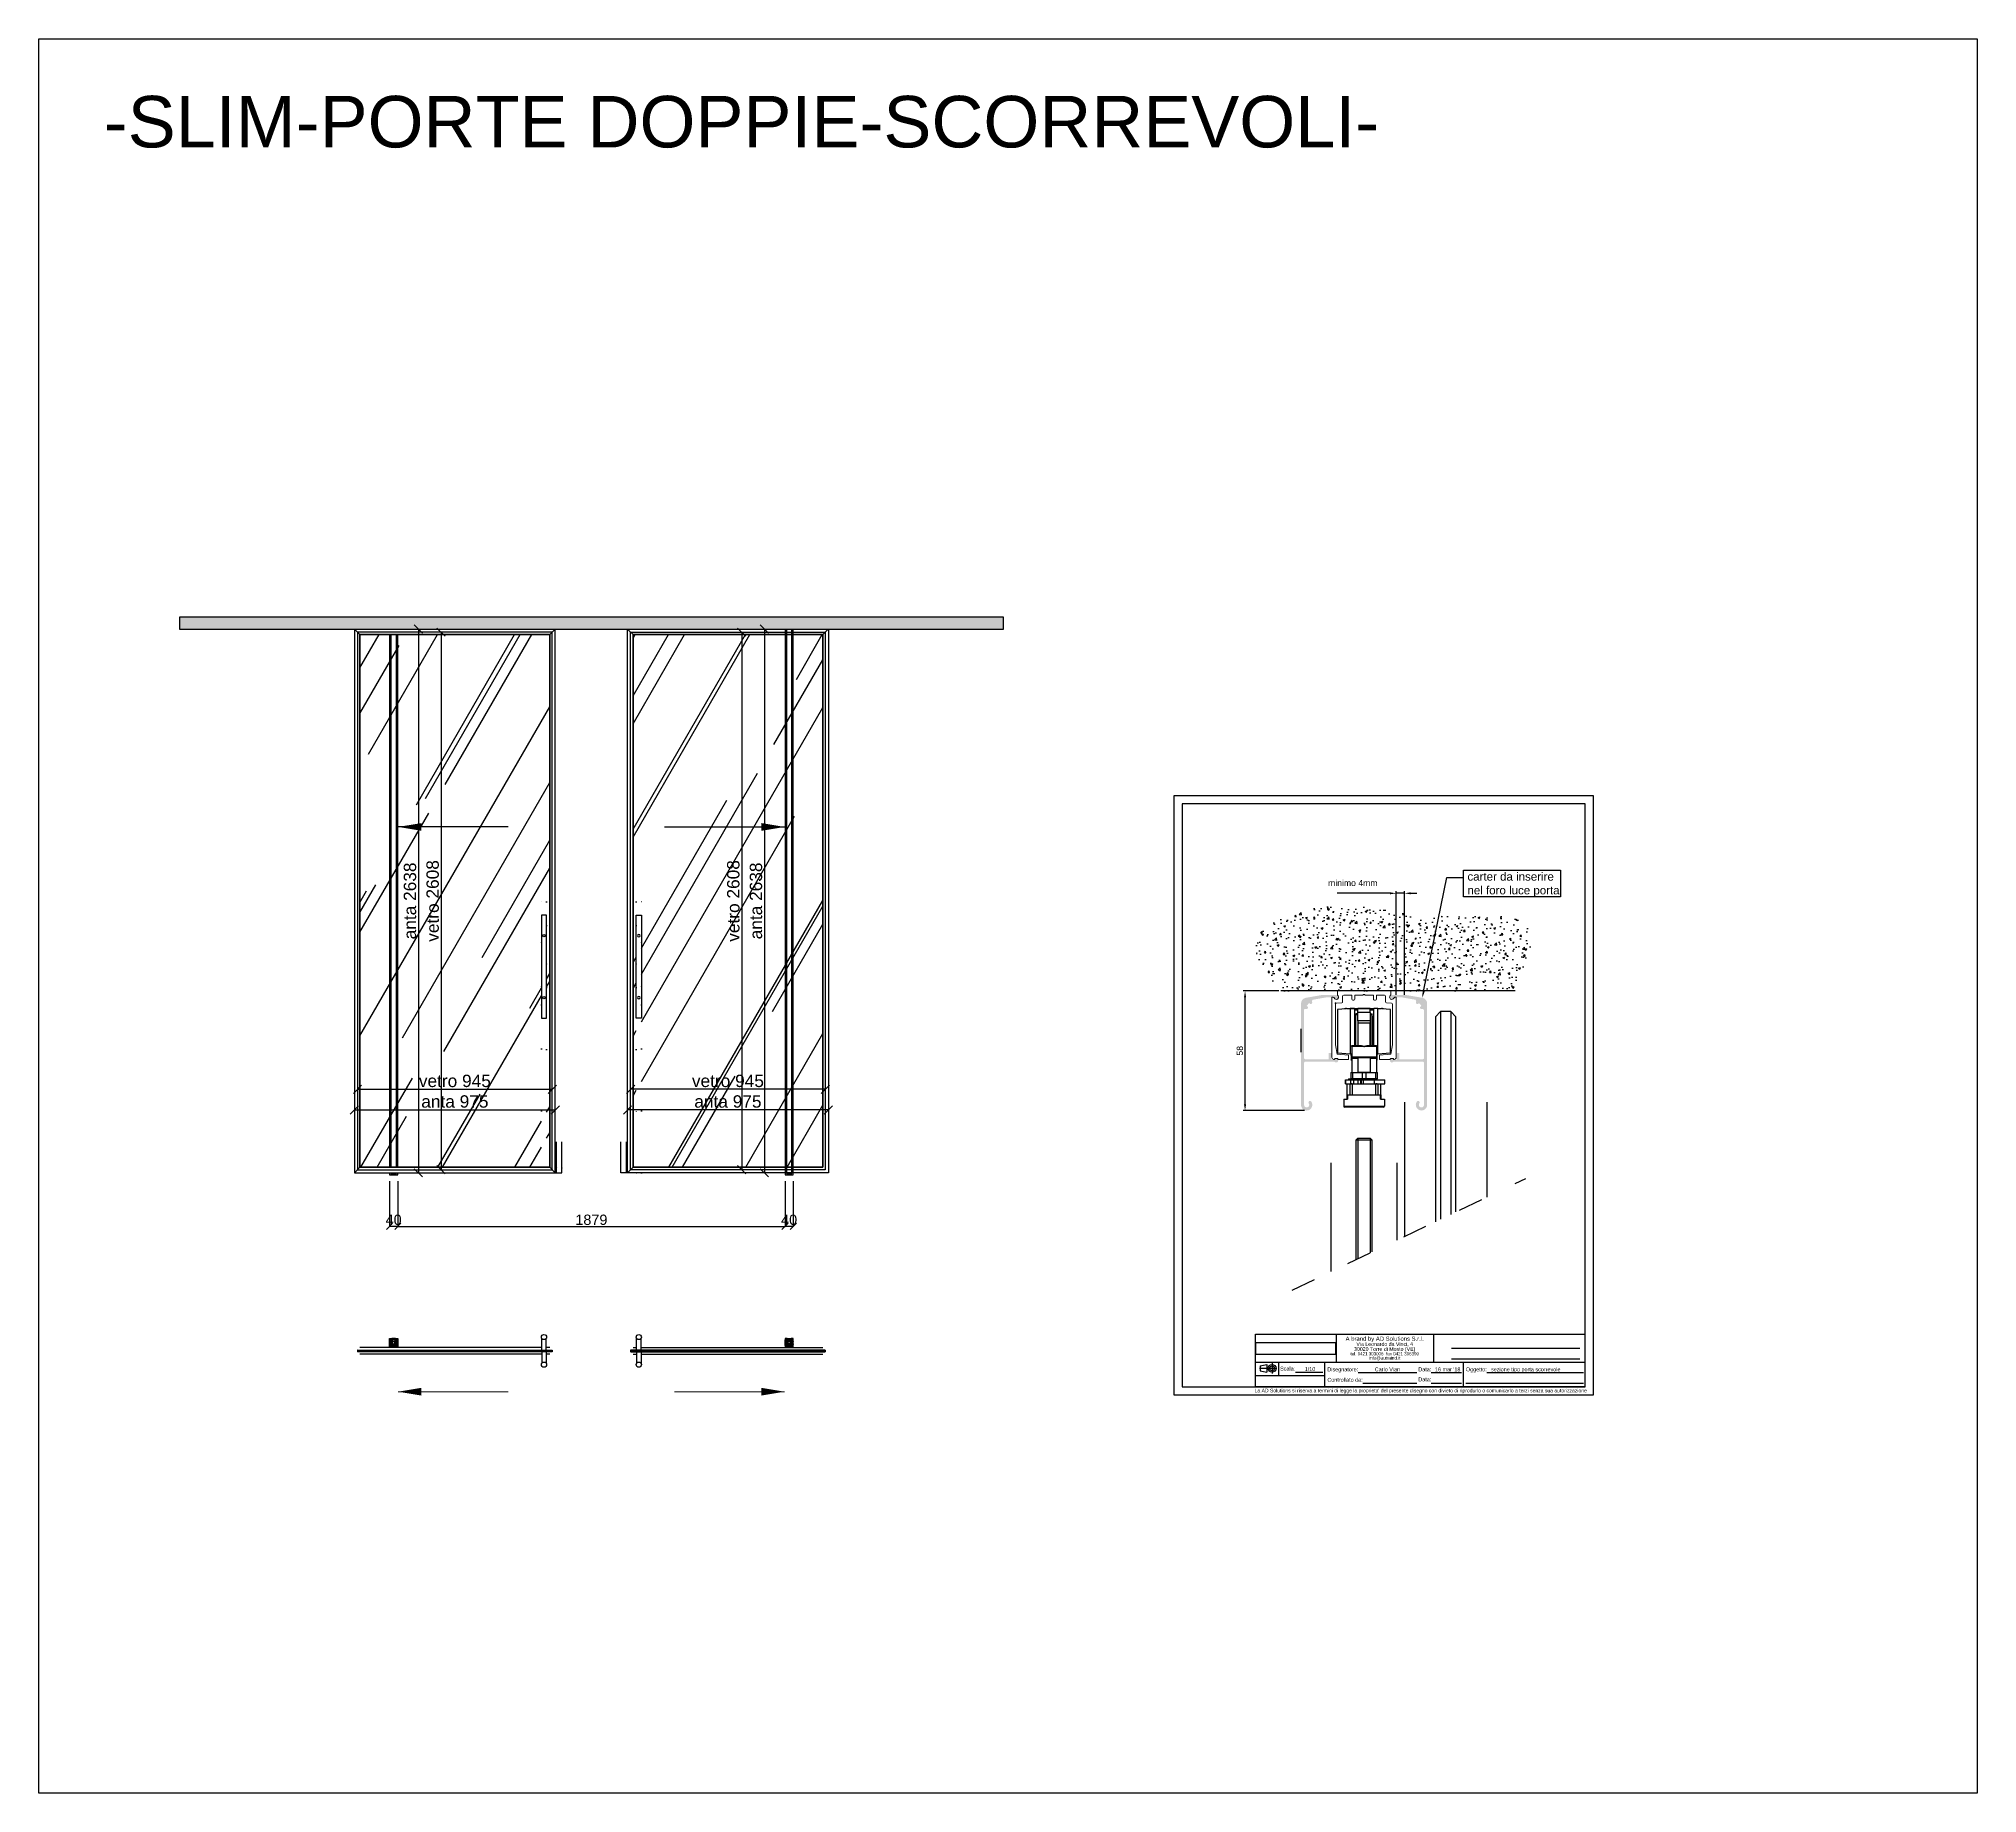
# Model space of a CAD drawing. Header units: millimetres. Extents: x 5608 to 6549, y 7037 to 7888.
import ezdxf
from ezdxf import colors
from ezdxf.entities.mleader import LeaderData, LeaderLine
from ezdxf.enums import TextEntityAlignment as Align
from ezdxf.math import Vec2, Vec3

# ---------------------------------------------------------------- set-up
doc = ezdxf.new("R2010")
doc.units = ezdxf.units.MM
doc.header["$LTSCALE"] = 2
for name, pattern in [('ACAD_ISO03W100', [30, 12, -18]), ('ACAD_ISO07W100', [3, 0, -3]), ('SLD-Solido', [0])]:
    doc.linetypes.add(name, pattern=pattern)
doc.layers.add('CASSA', color=1, linetype='Continuous')
doc.layers.add('QUOTE', color=6, linetype='Continuous')
doc.layers.add('NO STAMPA', color=161, linetype='Continuous', plot=False)
doc.layers.add('Z_NASCOSTA', color=190, linetype='Continuous', plot=False)
doc.layers.add('QUOTE TECNICHE', color=112, linetype='Continuous', lineweight=5)
doc.layers.add('TRATTEGGIO BIANCO', color=7, linetype='Continuous', true_color=0xffffff)
doc.styles.get("Standard").update_dxf_attribs({"font": 'arial.ttf'})
doc.dimstyles.new('CARLO', dxfattribs={"dimtxt": 5, "dimasz": 3, "dimexe": 0, "dimexo": 3, "dimtad": 1, "dimdec": 0, "dimlfac": 10, "dimtxsty": 'Standard', "dimblk": 'OBLIQUE', "dimcen": 2.5, "dimclrd": 6, "dimclre": 6, "dimclrt": 6, "dimadec": 0, "dimazin": 0, "dimtfac": 1, "dimtdec": 0, "dimtix": 1, "dimtofl": 0, "dimtmove": 1, "dimatfit": 3, "dimldrblk": 'OBLIQUE', "dimfxl": 1, "dimlwe": -1, "dimarcsym": 0})
doc.dimstyles.new('CARLO - LINEE TECNICHE$0', dxfattribs={"dimtxt": 3, "dimasz": 3, "dimexe": 1, "dimexo": 1, "dimgap": 1, "dimtad": 1, "dimtoh": 1, "dimdec": 0, "dimlfac": 10, "dimdsep": 46, "dimtxsty": 'Standard', "dimblk": 'OBLIQUE', "dimcen": 1.5, "dimclrd": 256, "dimclre": 256, "dimclrt": 2, "dimadec": 0, "dimazin": 0, "dimtfac": 1, "dimtdec": 0, "dimtmove": 1, "dimatfit": 3, "dimldrblk": 'OBLIQUE', "dimfxl": 1, "dimtvp": 1, "dimtolj": 1, "dimarcsym": 0})
picture_1 = doc.add_image_def('image1.jpg', size_in_pixel=(526, 79))
pattern_1 = [(60, (-15.7, -36.987), (11.2916, 116.0776), [723.9, -96.52, 241.3, -48.26]), (60, (-4.506, 30.665), (-79.717, -9.701), [144.78, -15.926, 289.56, -36.195]), (60, (-39.162, 4.42), (97.4738, 233.498), [386.08, -67.564, 193.04, -48.26])]

# ---------------------------------------------------------------- blocks, each defined once
blk = doc.blocks.new('Guarnizione Schlegel QL 48800')
at = {"color": 8}
for p, q in [((-0.04, 0.1), (-0.05, 0.1)), ((0.2, 0.09), (0.2, 0.08))]:
    blk.add_line(p, q, dxfattribs=at)
blk.add_lwpolyline([(-0.05, 0.1), (-0.05, 0.15, 0.131652), (-0.05, 0.16), (-0.09, 0.23, 0.267949), (-0.12, 0.24), (-0.37, 0.24, -0.330082), (-0.44, 0.33), (-0.44, 0.35, -0.242084), (-0.27, 0.68), (0.2, 1.02, -0.840847), (0.31, 0.88), (-0.19, 0.54, 0.252571), (-0.21, 0.49), (-0.21, 0.49, 0.376647), (-0.15, 0.44), (0, 0.44, -0.414214), (0.1, 0.34), (0.1, 0.24, -0.131652), (0.09, 0.23), (0.05, 0.16, 0.131652), (0.05, 0.15), (0.05, 0.1, 0.414214), (0.06, 0.09), (0.2, 0.09)], format="xyb", dxfattribs=at)
blk.add_lwpolyline([(0.2, 0), (-0.2, 0, -1), (-0.2, 0.08), (-0.06, 0.08, 0.414214), (-0.04, 0.1), (-0.04, 0.2, 0.414214), (-0.14, 0.3), (-0.3, 0.3, -1), (-0.3, 0.38), (-0.14, 0.38, -0.414214), (0.04, 0.2), (0.04, 0.1, 0.414214), (0.06, 0.08), (0.2, 0.08, -1)], format="xyb", close=True, dxfattribs=at)
blk = doc.blocks.new('PROFILO 40x40 4 VIE')
at = {"color": 1}
for p, q in [((0, 2.95), (0, 4)), ((0, 4), (1.05, 4)), ((0, 0), (0, 1.05)), ((1.05, 0), (0, 0)), ((2.95, 4), (4, 4)), ((4, 0), (2.95, 0)), ((4, 4), (4, 2.95)), ((4, 1.05), (4, 0))]:
    blk.add_line(p, q, dxfattribs=at)
at = {"color": 8}
for p, q in [((0.11, 2.95), (0, 2.95)), ((0, 1.05), (0.11, 1.05)), ((0.12, 3.3), (0.12, 3.1)), ((0.22, 3.01), (0.12, 2.95)), ((0.12, 1.05), (0.22, 0.99)), ((0.12, 0.9), (0.12, 0.7)), ((0.15, 3.07), (0.21, 3.07)), ((0.21, 0.93), (0.15, 0.93)), ((0.24, 3.05), (0.24, 3.02)), ((0.24, 0.98), (0.24, 0.95)), ((0.57, 3.27), (0.4, 3.27)), ((0.4, 0.73), (0.57, 0.73)), ((0.5, 3.02), (0.5, 3.05)), ((0.5, 0.95), (0.5, 0.98)), ((0.62, 2.95), (0.52, 3.01)), ((0.52, 0.99), (0.62, 1.05)), ((0.56, 3.7), (0.53, 3.7)), ((0.53, 3.5), (0.68, 3.5)), ((0.52, 3.07), (0.59, 3.07)), ((0.59, 0.93), (0.52, 0.93)), ((0.68, 0.5), (0.53, 0.5)), ((0.53, 0.3), (0.56, 0.3)), ((0.9, 3.88), (0.62, 3.88)), ((0.62, 3.1), (0.62, 3.22)), ((0.62, 0.78), (0.62, 0.9)), ((0.62, 0.12), (0.9, 0.12)), ((0.71, 2.95), (0.63, 2.95)), ((0.63, 1.05), (0.71, 1.05)), ((0.73, 3.45), (0.73, 3.43)), ((0.73, 0.57), (0.73, 0.55)), ((0.74, 3.01), (0.74, 2.98)), ((0.74, 1.02), (0.74, 0.99)), ((0.78, 3.38), (0.9, 3.38)), ((0.9, 0.62), (0.78, 0.62)), ((0.92, 2.95), (0.83, 3.05)), ((0.83, 0.95), (0.92, 1.05)), ((0.93, 3.78), (0.93, 3.85)), ((0.93, 3.41), (0.93, 3.47)), ((0.93, 0.52), (0.93, 0.59)), ((0.93, 0.15), (0.93, 0.21)), ((0.98, 3.76), (0.95, 3.76)), ((0.95, 3.5), (0.98, 3.5)), ((0.95, 3.17), (1.05, 3.08)), ((0.95, 2.71), (0.95, 2.88)), ((0.95, 1.12), (0.95, 1.29)), ((1.05, 0.92), (0.95, 0.83)), ((0.98, 0.5), (0.95, 0.5)), ((0.95, 0.24), (0.98, 0.24)), ((1.05, 3.88), (0.99, 3.78)), ((0.99, 3.48), (1.05, 3.38)), ((1.02, 3.26), (0.99, 3.26)), ((0.99, 0.74), (1.02, 0.74)), ((1.05, 0.62), (0.99, 0.52)), ((0.99, 0.22), (1.05, 0.12)), ((1.05, 4), (1.05, 3.89)), ((1.05, 3.37), (1.05, 3.29)), ((1.05, 0.71), (1.05, 0.63)), ((1.05, 0.11), (1.05, 0)), ((1.12, 3.05), (1.29, 3.05)), ((1.29, 0.95), (1.12, 0.95)), ((1.29, 2.58), (1.14, 2.74)), ((1.14, 1.26), (1.29, 1.42)), ((1.26, 2.86), (1.42, 2.71)), ((1.42, 1.29), (1.26, 1.14)), ((1.3, 1.44), (1.3, 2.56)), ((1.44, 2.7), (2.56, 2.7)), ((2.56, 1.3), (1.44, 1.3)), ((1.47, 2.5), (1.47, 1.5)), ((2.5, 2.53), (1.5, 2.53)), ((1.5, 1.47), (2.5, 1.47)), ((2.53, 1.5), (2.53, 2.5)), ((2.58, 2.71), (2.74, 2.86)), ((2.74, 1.14), (2.58, 1.29)), ((2.7, 2.56), (2.7, 1.44)), ((2.71, 3.05), (2.88, 3.05)), ((2.86, 2.74), (2.71, 2.58)), ((2.71, 1.42), (2.86, 1.26)), ((2.88, 0.95), (2.71, 0.95)), ((2.95, 3.89), (2.95, 4)), ((3.01, 3.78), (2.95, 3.88)), ((2.95, 3.38), (3.01, 3.48)), ((2.95, 3.29), (2.95, 3.37)), ((2.95, 3.08), (3.05, 3.17)), ((3.05, 0.83), (2.95, 0.92)), ((2.95, 0.63), (2.95, 0.71)), ((3.01, 0.52), (2.95, 0.62)), ((2.95, 0.12), (3.01, 0.22)), ((2.95, 0), (2.95, 0.11)), ((3.01, 3.26), (2.98, 3.26)), ((2.98, 0.74), (3.01, 0.74)), ((3.05, 3.76), (3.02, 3.76)), ((3.02, 3.5), (3.05, 3.5)), ((3.05, 0.5), (3.02, 0.5)), ((3.02, 0.24), (3.05, 0.24)), ((3.05, 2.88), (3.05, 2.71)), ((3.05, 1.29), (3.05, 1.12)), ((3.07, 3.85), (3.07, 3.78)), ((3.07, 3.47), (3.07, 3.41)), ((3.07, 0.59), (3.07, 0.52)), ((3.07, 0.21), (3.07, 0.15)), ((3.17, 3.05), (3.08, 2.95)), ((3.08, 1.05), (3.17, 0.95)), ((3.38, 3.88), (3.1, 3.88)), ((3.1, 3.38), (3.22, 3.38)), ((3.22, 0.62), (3.1, 0.62)), ((3.1, 0.12), (3.38, 0.12)), ((3.26, 2.98), (3.26, 3.01)), ((3.26, 0.99), (3.26, 1.02)), ((3.27, 3.43), (3.27, 3.45)), ((3.27, 0.55), (3.27, 0.57)), ((3.37, 2.95), (3.29, 2.95)), ((3.29, 1.05), (3.37, 1.05)), ((3.32, 3.5), (3.47, 3.5)), ((3.47, 0.5), (3.32, 0.5)), ((3.38, 3.22), (3.38, 3.1)), ((3.48, 3.01), (3.38, 2.95)), ((3.38, 1.05), (3.48, 0.99)), ((3.38, 0.9), (3.38, 0.78)), ((3.41, 3.07), (3.47, 3.07)), ((3.47, 0.93), (3.41, 0.93)), ((3.6, 3.27), (3.43, 3.27)), ((3.43, 0.73), (3.6, 0.73)), ((3.47, 3.7), (3.44, 3.7)), ((3.44, 0.3), (3.47, 0.3)), ((3.5, 3.05), (3.5, 3.02)), ((3.5, 0.98), (3.5, 0.95)), ((3.76, 3.02), (3.76, 3.05)), ((3.76, 0.95), (3.76, 0.98)), ((3.88, 2.95), (3.78, 3.01)), ((3.78, 0.99), (3.88, 1.05)), ((3.78, 3.07), (3.85, 3.07)), ((3.85, 0.93), (3.78, 0.93)), ((3.88, 3.1), (3.88, 3.3)), ((3.88, 0.7), (3.88, 0.9)), ((4, 2.95), (3.89, 2.95)), ((3.89, 1.05), (4, 1.05))]:
    blk.add_line(p, q, dxfattribs=at)
at = {"color": 4}
for p, q in [((0, 1.05), (0, 2.95)), ((2.95, 4), (1.05, 4)), ((1.05, 0), (2.95, 0)), ((4, 2.95), (4, 1.05))]:
    blk.add_line(p, q, dxfattribs=at)
at = {"color": 8}
for centre, radius, start, end in [((0.11, 2.97), 0.02, 270, 298.70595), ((0.11, 1.03), 0.02, 61.29405, 90), ((0.17, 3.3), 0.05, 52.75222, 180), ((0.15, 3.1), 0.03, 180, 270), ((0.15, 0.9), 0.03, 90, 180), ((0.17, 0.7), 0.05, 180, 307.24778), ((0.4, 3.6), 0.33, 232.75222, 270), ((0.4, 0.4), 0.33, 90, 127.24778), ((0.21, 3.05), 0.02, 360, 90), ((0.21, 3.02), 0.02, 298.70595, 360), ((0.21, 0.98), 0.02, 0, 61.29405), ((0.21, 0.95), 0.02, 270, 0), ((0.4, 3.6), 0.15, 48.59038, 311.40962), ((0.4, 0.4), 0.15, 48.59038, 311.40962), ((0.53, 3.75), 0.05, 228.59038, 270), ((0.53, 3.45), 0.05, 90, 131.40962), ((0.53, 0.55), 0.05, 228.59038, 270), ((0.53, 0.25), 0.05, 90, 131.40962), ((0.52, 3.05), 0.02, 90, 180), ((0.52, 3.02), 0.02, 180, 241.29405), ((0.52, 0.98), 0.02, 118.70595, 180), ((0.52, 0.95), 0.02, 180, 270), ((0.56, 3.75), 0.05, 270, 42.98589), ((0.56, 0.25), 0.05, 317.01411, 90), ((0.62, 3.83), 0.05, 90, 225.95137), ((0.57, 3.22), 0.05, 0, 90), ((0.57, 0.78), 0.05, 270, 0), ((0.62, 0.17), 0.05, 134.04863, 270), ((0.4, 3.6), 0.27, 42.98589, 45.95137), ((0.59, 3.1), 0.03, 270, 0), ((0.59, 0.9), 0.03, 360, 90), ((0.4, 0.4), 0.27, 314.04863, 317.01411), ((0.63, 2.97), 0.02, 241.29405, 270), ((0.63, 1.03), 0.02, 90, 118.70595), ((0.68, 3.45), 0.05, 0, 90), ((0.68, 0.55), 0.05, 270, 0), ((0.71, 2.98), 0.03, 270, 360), ((0.71, 1.02), 0.03, 0, 90), ((0.78, 3.43), 0.05, 180, 270), ((0.78, 0.57), 0.05, 90, 180), ((0.79, 3.01), 0.05, 45, 180), ((0.79, 0.99), 0.05, 180, 315), ((0.9, 3.85), 0.03, 0, 90), ((0.9, 3.41), 0.03, 270, 0), ((0.9, 0.59), 0.03, 0, 90), ((0.9, 0.15), 0.03, 270, 0), ((0.85, 2.88), 0.1, 359.99996, 45), ((0.85, 1.12), 0.1, 315, 0.00004), ((0.95, 3.78), 0.02, 180, 270), ((0.95, 3.47), 0.02, 90, 180), ((0.95, 0.52), 0.02, 180, 270), ((0.95, 0.21), 0.02, 90, 180), ((0.99, 3.21), 0.05, 90, 225), ((0.99, 0.79), 0.05, 135, 270), ((1, 2.71), 0.05, 179.9697, 355.58787), ((1, 1.29), 0.05, 4.41213, 180.0303), ((0.98, 3.78), 0.02, 270, 331.29405), ((0.98, 3.47), 0.02, 28.70595, 90), ((0.98, 0.52), 0.02, 270, 331.29405), ((0.98, 0.21), 0.02, 28.70595, 90), ((1.02, 3.29), 0.03, 270, 0), ((1.02, 0.71), 0.03, 0, 90), ((1.03, 3.89), 0.02, 331.29405, 0), ((1.03, 3.37), 0.02, 360, 28.70595), ((1.12, 3.15), 0.1, 225, 270.00004), ((1.1, 2.7), 0.05, 45, 175.58787), ((1.1, 1.3), 0.05, 184.41213, 315), ((1.12, 0.85), 0.1, 89.99996, 135), ((1.03, 0.63), 0.02, 331.29405, 0), ((1.03, 0.11), 0.02, 360, 28.70595), ((1.3, 2.9), 0.05, 94.41213, 225), ((1.3, 1.1), 0.05, 135, 265.58787), ((1.29, 3), 0.05, 274.41213, 90.0303), ((1.27, 2.56), 0.03, 0, 45), ((1.27, 1.44), 0.03, 315, 360), ((1.29, 1), 0.05, 269.9697, 85.58787), ((1.44, 2.73), 0.03, 225, 270), ((1.44, 1.27), 0.03, 90, 135), ((1.5, 2.5), 0.03, 90, 180), ((1.5, 1.5), 0.03, 180, 270), ((2.5, 2.5), 0.03, 0, 90), ((2.5, 1.5), 0.03, 270, 360), ((2.56, 2.73), 0.03, 270, 315), ((2.56, 1.27), 0.03, 45, 90), ((2.71, 3), 0.05, 89.9697, 265.58787), ((2.71, 1), 0.05, 94.41213, 270.0303), ((2.73, 2.56), 0.03, 135, 180), ((2.73, 1.44), 0.03, 180, 225), ((2.7, 2.9), 0.05, 315, 85.58787), ((2.7, 1.1), 0.05, 274.41213, 45), ((2.9, 2.7), 0.05, 4.41213, 135), ((2.9, 1.3), 0.05, 225, 355.58787), ((2.88, 3.15), 0.1, 269.99996, 315), ((2.88, 0.85), 0.1, 45, 90.00004), ((2.97, 3.89), 0.02, 180, 208.70595), ((2.97, 3.37), 0.02, 151.29405, 180), ((2.98, 3.29), 0.03, 180, 270), ((3, 2.71), 0.05, 184.41213, 0.0303), ((3, 1.29), 0.05, 359.9697, 175.58787), ((2.98, 0.71), 0.03, 90, 180), ((2.97, 0.63), 0.02, 180, 208.70595), ((2.97, 0.11), 0.02, 151.29405, 180), ((3.02, 3.78), 0.02, 208.70595, 270), ((3.02, 3.47), 0.02, 90, 151.29405), ((3.01, 3.21), 0.05, 315, 90), ((3.01, 0.79), 0.05, 270, 45), ((3.02, 0.52), 0.02, 208.70595, 270), ((3.02, 0.21), 0.02, 90, 151.29405), ((3.05, 3.78), 0.02, 270, 0), ((3.05, 3.47), 0.02, 360, 90), ((3.15, 2.88), 0.1, 135, 180.00004), ((3.15, 1.12), 0.1, 179.99996, 225), ((3.05, 0.52), 0.02, 270, 0), ((3.05, 0.21), 0.02, 0, 90), ((3.1, 3.85), 0.03, 90, 180), ((3.1, 3.41), 0.03, 180, 270), ((3.1, 0.59), 0.03, 90, 180), ((3.1, 0.15), 0.03, 180, 270), ((3.21, 3.01), 0.05, 360, 135), ((3.21, 0.99), 0.05, 225, 0), ((3.22, 3.43), 0.05, 270, 0), ((3.22, 0.57), 0.05, 0, 90), ((3.29, 2.98), 0.03, 180, 270), ((3.29, 1.02), 0.03, 90, 180), ((3.32, 3.45), 0.05, 90, 180), ((3.32, 0.55), 0.05, 180, 270), ((3.37, 2.97), 0.02, 270, 298.70595), ((3.37, 1.03), 0.02, 61.29405, 90), ((3.38, 3.83), 0.05, 314.04863, 90), ((3.43, 3.22), 0.05, 90, 180), ((3.41, 3.1), 0.03, 180, 270), ((3.41, 0.9), 0.03, 90, 180), ((3.43, 0.78), 0.05, 180, 270), ((3.38, 0.17), 0.05, 270, 45.95137), ((3.44, 3.75), 0.05, 137.01411, 270), ((3.44, 0.25), 0.05, 90, 222.98589), ((3.6, 3.6), 0.27, 134.04863, 137.01411), ((3.6, 0.4), 0.27, 222.98589, 225.95137), ((3.47, 3.75), 0.05, 270, 311.40962), ((3.47, 3.45), 0.05, 48.59038, 90), ((3.47, 0.55), 0.05, 270, 311.40962), ((3.47, 0.25), 0.05, 48.59038, 90), ((3.47, 3.05), 0.02, 360, 90), ((3.47, 3.02), 0.02, 298.70595, 0), ((3.47, 0.98), 0.02, 360, 61.29405), ((3.47, 0.95), 0.02, 270, 0), ((3.6, 3.6), 0.15, 228.59038, 131.40962), ((3.6, 0.4), 0.15, 228.59038, 131.40962), ((3.6, 3.6), 0.33, 270, 307.24778), ((3.6, 0.4), 0.33, 52.75222, 90), ((3.78, 3.05), 0.02, 90, 180), ((3.78, 3.02), 0.02, 180, 241.29405), ((3.78, 0.98), 0.02, 118.70595, 180), ((3.78, 0.95), 0.02, 180, 270), ((3.83, 3.3), 0.05, 0, 127.24778), ((3.83, 0.7), 0.05, 232.75222, 0), ((3.85, 3.1), 0.03, 270, 360), ((3.85, 0.9), 0.03, 0, 90), ((3.89, 2.97), 0.02, 241.29405, 270), ((3.89, 1.03), 0.02, 90, 118.70595)]:
    blk.add_arc(centre, radius, start, end, dxfattribs=at)
at = {"layer": 'NO STAMPA'}
for points in [[(0.7, 1.05), (0.7, 2.95)], [(2.95, 3.3), (1.05, 3.3)], [(1.05, 0.7), (2.95, 0.7)], [(3.3, 2.95), (3.3, 1.05)]]:
    blk.add_lwpolyline(points, dxfattribs=at)
blk = doc.blocks.new('PROFILO COPERTINA 40X40 4 VIE')
at = {"color": 1}
blk.add_lwpolyline([(-0.58, 0.15), (0.58, 0.15), (0.58, 1.09, 0.198912), (0.57, 1.11), (0.47, 1.21, -1), (0.53, 1.27), (0.68, 1.12, -0.580404), (0.66, 1.05), (0.66, 0.15), (0.9, 0.15, -0.414213), (0.92, 0.13), (0.92, 0), (-0.93, 0), (-0.93, 0.13, -0.414213), (-0.9, 0.15), (-0.66, 0.15), (-0.66, 1.05, -0.580404), (-0.68, 1.12), (-0.53, 1.27, -1), (-0.47, 1.21), (-0.57, 1.11, 0.198912), (-0.58, 1.09)], format="xyb", close=True, dxfattribs=at)
blk = doc.blocks.new('Porta Scor. Slim Vetro Doppia 1')
at = {"color": 6}
for p, q in [((73.85, -1.6), (73.85, 4.11)), ((76.05, -1.6), (76.05, 4.11)), ((119.85, -1.6), (119.85, 4.11)), ((122.05, -1.6), (122.05, 4.11)), ((73.85, -0.4), (-14.35, -0.4)), ((73.85, -3.6), (-14.35, -3.6)), ((73.85, -2.4), (73.85, -8.11)), ((77.75, -0.4), (76.05, -0.4)), ((76.05, -2.4), (76.05, -8.11)), ((77.75, -3.6), (76.05, -3.6)), ((118.15, -0.4), (119.85, -0.4)), ((118.15, -3.6), (119.85, -3.6)), ((119.85, -2.4), (119.85, -8.11)), ((122.05, -0.4), (210.25, -0.4)), ((122.05, -2.4), (122.05, -8.11)), ((122.05, -3.6), (210.25, -3.6))]:
    blk.add_line(p, q, dxfattribs=at)
at = {"color": 5}
for p, q in [((-15.55, -1.7), (78.95, -1.7)), ((-15.55, -2.3), (78.95, -2.3)), ((-15.45, -1.6), (78.85, -1.6)), ((78.85, -2.4), (-15.45, -2.4)), ((211.45, -1.7), (116.95, -1.7)), ((211.45, -2.3), (116.95, -2.3)), ((211.35, -1.6), (117.05, -1.6)), ((117.05, -2.4), (211.35, -2.4))]:
    blk.add_line(p, q, dxfattribs=at)
for points in [[(-15.45, -1.6), (-15.55, -1.7), (-15.55, -2.3), (-15.45, -2.4), (-15.45, -1.6)], [(78.85, -1.6), (78.95, -1.7), (78.95, -2.3), (78.85, -2.4), (78.85, -1.6)], [(117.05, -1.6), (116.95, -1.7), (116.95, -2.3), (117.05, -2.4), (117.05, -1.6)], [(211.35, -1.6), (211.45, -1.7), (211.45, -2.3), (211.35, -2.4), (211.35, -1.6)]]:
    blk.add_lwpolyline(points, dxfattribs=at)
at = {"color": 6}
for centre in [(74.95, 4.7), (120.95, 4.7), (74.95, -8.7), (120.95, -8.7)]:
    blk.add_circle(centre, 1.25, dxfattribs=at)
at = {"layer": 'QUOTE TECNICHE', "ltscale": 0.8}
for p, q in [((4.2, -21.81), (57.6, -21.81)), ((191.7, -21.81), (138.3, -21.81))]:
    blk.add_line(p, q, dxfattribs=at)
for points in [[(15.45, -23.69), (15.45, -19.94), (4.2, -21.81)], [(180.45, -23.69), (180.45, -19.94), (191.7, -21.81)]]:
    blk.add_solid(points, dxfattribs=at)
at = {"xscale": -1, "rotation": 180}
blk.add_blockref('Guarnizione Schlegel QL 48800', (0.37, 3.17), dxfattribs=at)
blk.add_blockref('Guarnizione Schlegel QL 48800', (0.37, 0.83))
at = {"color": 1}
for name, p in [('PROFILO 40x40 4 VIE', (0, 0)), ('PROFILO COPERTINA 40X40 4 VIE', (2, 0))]:
    blk.add_blockref(name, p, dxfattribs=at)
at = {"color": 1, "xscale": -1}
for p, rotation in [((2, 4), 180), ((4, 2), 89.99999999997371)]:
    blk.add_blockref('PROFILO COPERTINA 40X40 4 VIE', p, dxfattribs=dict(at, rotation=rotation))
for name, p in [('PROFILO 40x40 4 VIE', (195.9, 0)), ('PROFILO COPERTINA 40X40 4 VIE', (193.9, 0))]:
    blk.add_blockref(name, p, dxfattribs=at)
at = {"color": 1}
for p, rotation in [((191.9, 2), 270.0000000000263), ((193.9, 4), 180)]:
    blk.add_blockref('PROFILO COPERTINA 40X40 4 VIE', p, dxfattribs=dict(at, rotation=rotation))
at = {"rotation": 180}
blk.add_blockref('Guarnizione Schlegel QL 48800', (195.53, 3.17), dxfattribs=at)
at = {"xscale": -1}
blk.add_blockref('Guarnizione Schlegel QL 48800', (195.53, 0.83), dxfattribs=at)
blk = doc.blocks.new('_Oblique')
at = {"color": 0, "linetype": 'ByBlock', "lineweight": -2}
blk.add_line((-0.5, -0.5), (0.5, 0.5), dxfattribs=at)
blk = doc.blocks.new('*D2661')
at = {"layer": 'Defpoints', "color": 0, "ltscale": 0.8, "transparency": 16777216}
for p in [(-15.55, 71.42), (78.95, 71.42), (78.95, 41.5)]:
    blk.add_point(p, dxfattribs=at)
at = {"layer": 'QUOTE', "color": 5, "lineweight": -2, "ltscale": 0.8, "transparency": 16777216}
blk.add_line((-15.55, 41.5), (78.95, 41.5), dxfattribs=at)
at = {"layer": 'QUOTE', "color": 5, "lineweight": -2, "ltscale": 0.8, "transparency": 16777216, "xscale": 4, "yscale": 4, "zscale": 4, "rotation": 180}
blk.add_blockref('_Oblique', (-15.55, 41.5), dxfattribs=at)
at = {"layer": 'QUOTE', "color": 5, "lineweight": -2, "ltscale": 0.8, "transparency": 16777216, "xscale": 4, "yscale": 4, "zscale": 4}
blk.add_blockref('_Oblique', (78.95, 41.5), dxfattribs=at)
at = {"layer": 'QUOTE', "color": 5, "ltscale": 0.8, "transparency": 16777216, "insert": (31.7, 45.56), "char_height": 6, "attachment_point": 5}
blk.add_mtext('vetro 945', dxfattribs=at)
blk = doc.blocks.new('*D2662')
at = {"layer": 'Defpoints', "color": 0, "ltscale": 0.8, "transparency": 16777216}
for p in [(50.5, 263.3), (2.5, 2.5), (25, 2.5)]:
    blk.add_point(p, dxfattribs=at)
at = {"layer": 'QUOTE', "color": 5, "lineweight": -2, "ltscale": 0.8, "transparency": 16777216}
blk.add_line((25, 263.3), (25, 2.5), dxfattribs=at)
at = {"layer": 'QUOTE', "color": 5, "lineweight": -2, "ltscale": 0.8, "transparency": 16777216, "xscale": 4, "yscale": 4, "zscale": 4}
for p, rotation in [((25, 263.3), 90), ((25, 2.5), 270)]:
    blk.add_blockref('_Oblique', p, dxfattribs=dict(at, rotation=rotation))
at = {"layer": 'QUOTE', "color": 5, "ltscale": 0.8, "transparency": 16777216, "insert": (20.94, 132.9), "char_height": 6, "attachment_point": 5, "rotation": 90}
blk.add_mtext('vetro 2608', dxfattribs=at)
blk = doc.blocks.new('*D2640')
at = {"layer": 'Defpoints', "color": 0, "ltscale": 0.8, "transparency": 16777216}
for p in [(34.25, 264.8), (4, 1), (14, 1)]:
    blk.add_point(p, dxfattribs=at)
at = {"layer": 'QUOTE TECNICHE', "lineweight": -2, "ltscale": 0.8, "transparency": 16777216}
blk.add_line((14, 264.8), (14, 1), dxfattribs=at)
at = {"layer": 'QUOTE TECNICHE', "lineweight": -2, "ltscale": 0.8, "transparency": 16777216, "xscale": 4, "yscale": 4, "zscale": 4}
for p, rotation in [((14, 264.8), 90), ((14, 1), 270)]:
    blk.add_blockref('_Oblique', p, dxfattribs=dict(at, rotation=rotation))
at = {"layer": 'QUOTE TECNICHE', "ltscale": 0.8, "transparency": 16777216, "insert": (9.93, 132.9), "char_height": 6, "attachment_point": 5, "rotation": 90}
blk.add_mtext('anta 2638', dxfattribs=at)
blk = doc.blocks.new('*D2641')
at = {"layer": 'Defpoints', "color": 0, "ltscale": 0.8, "transparency": 16777216}
for p in [(-17.05, 61.42), (80.45, 61.42), (80.45, 31.5)]:
    blk.add_point(p, dxfattribs=at)
at = {"layer": 'QUOTE TECNICHE', "lineweight": -2, "ltscale": 0.8, "transparency": 16777216}
blk.add_line((-17.05, 31.5), (80.45, 31.5), dxfattribs=at)
at = {"layer": 'QUOTE TECNICHE', "lineweight": -2, "ltscale": 0.8, "transparency": 16777216, "xscale": 4, "yscale": 4, "zscale": 4, "rotation": 180}
blk.add_blockref('_Oblique', (-17.05, 31.5), dxfattribs=at)
at = {"layer": 'QUOTE TECNICHE', "lineweight": -2, "ltscale": 0.8, "transparency": 16777216, "xscale": 4, "yscale": 4, "zscale": 4}
blk.add_blockref('_Oblique', (80.45, 31.5), dxfattribs=at)
at = {"layer": 'QUOTE TECNICHE', "ltscale": 0.8, "transparency": 16777216, "insert": (31.7, 35.56), "char_height": 6, "attachment_point": 5}
blk.add_mtext('anta 975', dxfattribs=at)
blk = doc.blocks.new('Maniglione 5H11')
at = {"color": 6}
blk.add_lwpolyline([(-1.25, 0), (-1.25, -50), (1.25, -50), (1.25, 0), (-1.25, 0)], dxfattribs=at)
at = {"layer": 'NO STAMPA', "ltscale": 0.1}
for centre in [(0, -10), (0, -40)]:
    blk.add_circle(centre, 0.6, dxfattribs=at)
blk = doc.blocks.new('*U1640')
at = {"layer": 'NO STAMPA', "color": 6}
blk.add_lwpolyline([(-11.5, -131.5), (5.5, -131.5), (5.5, -116.5)], dxfattribs=at)
at = {"layer": 'NO STAMPA', "color": 5}
blk.add_lwpolyline([(-9, -131.5), (6, -131.5), (6, -116.5)], dxfattribs=at)
at = {"layer": 'NO STAMPA', "color": 3}
blk.add_lwpolyline([(-6.9, -131.5), (8.65, -131.5), (8.65, -116.5)], dxfattribs=at)
blk.add_blockref('Maniglione 5H11', (0, -6.49))
at = {"layer": 'NO STAMPA', "color": 6, "insert": (5.54, -130.85), "char_height": 0.4, "attachment_point": 1, "rotation": 90}
blk.add_mtext_dynamic_manual_height_columns('anta Slim', width=3.3171, gutter_width=12.5, heights=[0], dxfattribs=at)
at = {"layer": 'NO STAMPA', "color": 1, "insert": (6.04, -130.85), "char_height": 0.4, "attachment_point": 1, "rotation": 90}
blk.add_mtext_dynamic_manual_height_columns('{\\C5;anta 10T}', width=2.9109, gutter_width=12.5, heights=[0], dxfattribs=at)
at = {"layer": 'NO STAMPA', "color": 3, "insert": (8.69, -130.85), "char_height": 0.4, "attachment_point": 1, "rotation": 90}
blk.add_mtext_dynamic_manual_height_columns('anta Glass', width=3.3171, gutter_width=12.5, heights=[0], dxfattribs=at)
blk = doc.blocks.new('*D2654')
at = {"layer": 'Defpoints', "color": 0, "ltscale": 0.8, "transparency": 16777216}
for p in [(0, 0), (4, 0), (0, -25)]:
    blk.add_point(p, dxfattribs=at)
at = {"layer": 'QUOTE', "color": 6, "ltscale": 0.8, "transparency": 16777216}
for p, q in [((0, -3), (0, -25)), ((4, -3), (4, -25))]:
    blk.add_line(p, q, dxfattribs=at)
at = {"layer": 'QUOTE', "color": 6, "lineweight": -2, "ltscale": 0.8, "transparency": 16777216}
blk.add_line((4, -25), (0, -25), dxfattribs=at)
at = {"layer": 'QUOTE', "color": 6, "lineweight": -2, "ltscale": 0.8, "transparency": 16777216, "xscale": 3, "yscale": 3, "zscale": 3, "rotation": 180}
blk.add_blockref('_Oblique', (0, -25), dxfattribs=at)
at = {"layer": 'QUOTE', "color": 6, "lineweight": -2, "ltscale": 0.8, "transparency": 16777216, "xscale": 3, "yscale": 3, "zscale": 3}
blk.add_blockref('_Oblique', (4, -25), dxfattribs=at)
at = {"layer": 'QUOTE', "color": 6, "ltscale": 0.8, "transparency": 16777216, "insert": (2, -21.82), "char_height": 5, "attachment_point": 5}
blk.add_mtext('40', dxfattribs=at)
blk = doc.blocks.new('*D2655')
at = {"layer": 'Defpoints', "color": 0, "ltscale": 0.8, "transparency": 16777216}
for p in [(4, 0), (191.9, 0), (191.9, -25)]:
    blk.add_point(p, dxfattribs=at)
at = {"layer": 'QUOTE', "color": 6, "ltscale": 0.8, "transparency": 16777216}
for p, q in [((4, -3), (4, -25)), ((191.9, -3), (191.9, -25))]:
    blk.add_line(p, q, dxfattribs=at)
at = {"layer": 'QUOTE', "color": 6, "lineweight": -2, "ltscale": 0.8, "transparency": 16777216}
blk.add_line((4, -25), (191.9, -25), dxfattribs=at)
at = {"layer": 'QUOTE', "color": 6, "lineweight": -2, "ltscale": 0.8, "transparency": 16777216, "xscale": 3, "yscale": 3, "zscale": 3, "rotation": 180}
blk.add_blockref('_Oblique', (4, -25), dxfattribs=at)
at = {"layer": 'QUOTE', "color": 6, "lineweight": -2, "ltscale": 0.8, "transparency": 16777216, "xscale": 3, "yscale": 3, "zscale": 3}
blk.add_blockref('_Oblique', (191.9, -25), dxfattribs=at)
at = {"layer": 'QUOTE', "color": 6, "ltscale": 0.8, "transparency": 16777216, "insert": (97.95, -21.82), "char_height": 5, "attachment_point": 5}
blk.add_mtext('1879', dxfattribs=at)
blk = doc.blocks.new('*D2656')
at = {"layer": 'Defpoints', "color": 0, "ltscale": 0.8, "transparency": 16777216}
for p in [(191.9, 0), (195.9, 0), (191.9, -25)]:
    blk.add_point(p, dxfattribs=at)
at = {"layer": 'QUOTE', "color": 6, "ltscale": 0.8, "transparency": 16777216}
for p, q in [((191.9, -3), (191.9, -25)), ((195.9, -3), (195.9, -25))]:
    blk.add_line(p, q, dxfattribs=at)
at = {"layer": 'QUOTE', "color": 6, "lineweight": -2, "ltscale": 0.8, "transparency": 16777216}
blk.add_line((195.9, -25), (191.9, -25), dxfattribs=at)
at = {"layer": 'QUOTE', "color": 6, "lineweight": -2, "ltscale": 0.8, "transparency": 16777216, "xscale": 3, "yscale": 3, "zscale": 3, "rotation": 180}
blk.add_blockref('_Oblique', (191.9, -25), dxfattribs=at)
at = {"layer": 'QUOTE', "color": 6, "lineweight": -2, "ltscale": 0.8, "transparency": 16777216, "xscale": 3, "yscale": 3, "zscale": 3}
blk.add_blockref('_Oblique', (195.9, -25), dxfattribs=at)
at = {"layer": 'QUOTE', "color": 6, "ltscale": 0.8, "transparency": 16777216, "insert": (193.9, -21.82), "char_height": 5, "attachment_point": 5}
blk.add_mtext('40', dxfattribs=at)
blk = doc.blocks.new('*D2657')
at = {"layer": 'Defpoints', "color": 0, "ltscale": 0.8, "transparency": 16777216}
for p in [(116.95, 71.42), (211.45, 71.42), (116.95, 41.5)]:
    blk.add_point(p, dxfattribs=at)
at = {"layer": 'QUOTE', "color": 5, "lineweight": -2, "ltscale": 0.8, "transparency": 16777216}
blk.add_line((211.45, 41.5), (116.95, 41.5), dxfattribs=at)
at = {"layer": 'QUOTE', "color": 5, "lineweight": -2, "ltscale": 0.8, "transparency": 16777216, "xscale": 4, "yscale": 4, "zscale": 4, "rotation": 180}
blk.add_blockref('_Oblique', (116.95, 41.5), dxfattribs=at)
at = {"layer": 'QUOTE', "color": 5, "lineweight": -2, "ltscale": 0.8, "transparency": 16777216, "xscale": 4, "yscale": 4, "zscale": 4}
blk.add_blockref('_Oblique', (211.45, 41.5), dxfattribs=at)
at = {"layer": 'QUOTE', "color": 5, "ltscale": 0.8, "transparency": 16777216, "insert": (164.2, 45.56), "char_height": 6, "attachment_point": 5}
blk.add_mtext('vetro 945', dxfattribs=at)
blk = doc.blocks.new('*D2658')
at = {"layer": 'Defpoints', "color": 0, "ltscale": 0.8, "transparency": 16777216}
for p in [(140.45, 263.3), (170.9, 2.5), (193.4, 2.5)]:
    blk.add_point(p, dxfattribs=at)
at = {"layer": 'QUOTE', "color": 5, "lineweight": -2, "ltscale": 0.8, "transparency": 16777216}
blk.add_line((170.9, 263.3), (170.9, 2.5), dxfattribs=at)
at = {"layer": 'QUOTE', "color": 5, "lineweight": -2, "ltscale": 0.8, "transparency": 16777216, "xscale": 4, "yscale": 4, "zscale": 4}
for p, rotation in [((170.9, 263.3), 90), ((170.9, 2.5), 270)]:
    blk.add_blockref('_Oblique', p, dxfattribs=dict(at, rotation=rotation))
at = {"layer": 'QUOTE', "color": 5, "ltscale": 0.8, "transparency": 16777216, "insert": (166.84, 132.9), "char_height": 6, "attachment_point": 5, "rotation": 90}
blk.add_mtext('vetro 2608', dxfattribs=at)
blk = doc.blocks.new('*D2659')
at = {"layer": 'Defpoints', "color": 0, "ltscale": 0.8, "transparency": 16777216}
for p in [(161.65, 264.8), (181.9, 1), (191.9, 1)]:
    blk.add_point(p, dxfattribs=at)
at = {"layer": 'QUOTE TECNICHE', "lineweight": -2, "ltscale": 0.8, "transparency": 16777216}
blk.add_line((181.9, 264.8), (181.9, 1), dxfattribs=at)
at = {"layer": 'QUOTE TECNICHE', "lineweight": -2, "ltscale": 0.8, "transparency": 16777216, "xscale": 4, "yscale": 4, "zscale": 4}
for p, rotation in [((181.9, 264.8), 90), ((181.9, 1), 270)]:
    blk.add_blockref('_Oblique', p, dxfattribs=dict(at, rotation=rotation))
at = {"layer": 'QUOTE TECNICHE', "ltscale": 0.8, "transparency": 16777216, "insert": (177.83, 132.9), "char_height": 6, "attachment_point": 5, "rotation": 90}
blk.add_mtext('anta 2638', dxfattribs=at)
blk = doc.blocks.new('*D2660')
at = {"layer": 'Defpoints', "color": 0, "ltscale": 0.8, "transparency": 16777216}
for p in [(115.45, 61.42), (212.95, 61.42), (115.45, 31.5)]:
    blk.add_point(p, dxfattribs=at)
at = {"layer": 'QUOTE TECNICHE', "lineweight": -2, "ltscale": 0.8, "transparency": 16777216}
blk.add_line((212.95, 31.5), (115.45, 31.5), dxfattribs=at)
at = {"layer": 'QUOTE TECNICHE', "lineweight": -2, "ltscale": 0.8, "transparency": 16777216, "xscale": 4, "yscale": 4, "zscale": 4, "rotation": 180}
blk.add_blockref('_Oblique', (115.45, 31.5), dxfattribs=at)
at = {"layer": 'QUOTE TECNICHE', "lineweight": -2, "ltscale": 0.8, "transparency": 16777216, "xscale": 4, "yscale": 4, "zscale": 4}
blk.add_blockref('_Oblique', (212.95, 31.5), dxfattribs=at)
at = {"layer": 'QUOTE TECNICHE', "ltscale": 0.8, "transparency": 16777216, "insert": (164.2, 35.56), "char_height": 6, "attachment_point": 5}
blk.add_mtext('anta 975', dxfattribs=at)
blk = doc.blocks.new('A$C3F9E6C67')
at = {"color": 3, "linetype": 'SLD-Solido', "lineweight": 15}
for p, q in [((0, 64.2), (0, 5.8)), ((1.2, 64.2), (0, 64.2)), ((3.6, 17.8), (3.6, 57.4)), ((4.5, 58.4), (9.5, 58.8)), ((5.3, 70.2), (5.3, 66.6)), ((57.1, 70.2), (5.3, 70.2)), ((10.4, 59.8), (10.4, 65.2)), ((11.4, 66.2), (19.2, 66.2)), ((19.2, 66.2), (19.2, 62.2)), ((20.2, 61.2), (21.2, 61.2)), ((22.2, 66.2), (29.9, 66.2)), ((22.2, 62.2), (22.2, 66.2)), ((30.3, 66.4), (30.5, 66.6)), ((30.9, 66.8), (31.5, 66.8)), ((31.9, 66.6), (32.1, 66.4)), ((32.5, 66.2), (40.2, 66.2)), ((40.2, 66.2), (40.2, 62.2)), ((41.2, 61.2), (42.2, 61.2)), ((43.2, 66.2), (51, 66.2)), ((43.2, 62.2), (43.2, 66.2)), ((52, 65.2), (52, 59.8)), ((52.9, 58.8), (57.9, 58.4)), ((57.1, 66.6), (57.1, 70.2)), ((58.8, 57.4), (58.8, 17.8)), ((62.4, 64.2), (61.2, 64.2)), ((62.4, 5.8), (62.4, 64.2)), ((2, 3.8), (2.3, 3.8)), ((5.2, 8.8), (3.6, 17.8)), ((16.2, 7.8), (5.2, 8.8)), ((6.1, 3.8), (16.2, 3.8)), ((16.2, 3.8), (16.2, 7.8)), ((57.2, 8.8), (46.2, 7.8)), ((46.2, 7.8), (46.2, 3.8)), ((46.2, 3.8), (56.3, 3.8)), ((58.8, 17.8), (57.2, 8.8)), ((60.1, 3.8), (60.4, 3.8))]:
    blk.add_line(p, q, dxfattribs=at)
for centre, radius, start, end in [((1.2, 63.2), 1, 18.21, 90), ((4.2, 64.2), 2.2, 198.21, 48.9855), ((4.6, 57.4), 1, 95, 180), ((6.3, 66.6), 1, 180, 228.9855), ((9.4, 59.8), 1, 275, 0), ((11.4, 65.2), 1, 90, 180), ((20.2, 62.2), 1, 180, 270), ((21.2, 62.2), 1, 270, 0), ((29.9, 66.8), 0.6, 270, 315), ((30.9, 66.2), 0.6, 90, 135), ((31.5, 66.2), 0.6, 45, 90), ((32.5, 66.8), 0.6, 225, 270), ((41.2, 62.2), 1, 180, 270), ((42.2, 62.2), 1, 270, 0), ((51, 65.2), 1, 0, 90), ((53, 59.8), 1, 180, 265), ((58.2, 64.2), 2.2, 131.0145, 341.79), ((56.1, 66.6), 1, 311.0145, 0), ((57.8, 57.4), 1, 0, 85), ((61.2, 63.2), 1, 90, 161.79), ((2, 5.8), 2, 180, 270), ((4.2, 2.4), 2.4, 35.6853, 144.3147), ((58.2, 2.4), 2.4, 35.6853, 144.3147), ((60.4, 5.8), 2, 270, 0)]:
    blk.add_arc(centre, radius, start, end, dxfattribs=at)
at = {"layer": 'QUOTE', "color": 3}
blk.add_point((3.6, 58.3), dxfattribs=at)
blk = doc.blocks.new('Porta Scor. Slim 2 - DOPPIA ANTA')
h = blk.add_hatch()
h.set_pattern_fill('AR-RROOF', color=5, scale=1.9, angle=60)
h.set_pattern_definition(pattern_1)
h.paths.add_polyline_path([(-14.35, 262.1), (77.75, 262.1), (77.75, 3.7), (-14.35, 3.7)])
h.paths.add_polyline_path([(73.7, 121), (76.2, 121), (76.2, 1), (73.7, 1)])
h = blk.add_hatch()
h.set_pattern_fill('AR-RROOF', color=5, scale=1.9, angle=60)
h.set_pattern_definition(pattern_1)
h.paths.add_polyline_path([(210.25, 262.1), (118.15, 262.1), (118.15, 3.7), (210.25, 3.7)])
h.paths.add_polyline_path([(122.2, 121), (119.7, 121), (119.7, 1), (122.2, 1)])
at = {"layer": 'TRATTEGGIO BIANCO'}
h = blk.add_hatch(color=256, dxfattribs=at)
h.dxf.hatch_style = 1
h.paths.add_polyline_path([(297.9, 270.5), (-102, 270.5), (-102, 264.7), (297.9, 264.7)])
at = {"color": 4}
for p, q in [((-16.95, 264.7), (-14.35, 262.1)), ((77.75, 262.1), (80.35, 264.7)), ((118.15, 262.1), (115.55, 264.7)), ((212.85, 264.7), (210.25, 262.1)), ((-14.35, 3.7), (-17.05, 1)), ((77.75, 3.7), (80.45, 1)), ((118.15, 3.7), (115.45, 1))]:
    blk.add_line(p, q, dxfattribs=at)
at = {"color": 6}
for p, q in [((0.7, 262.1), (0.7, 3.7)), ((3.3, 3.7), (3.3, 262.1)), ((57.6, 168.8), (4.2, 168.8)), ((133.35, 168.8), (191.7, 168.8))]:
    blk.add_line(p, q, dxfattribs=at)
at = {"color": 4}
for points in [[(-17.05, 264.7), (-17.05, 1), (80.45, 1), (80.45, 264.7)], [(212.95, 264.7), (212.95, 1), (115.45, 1), (115.45, 264.7)]]:
    blk.add_lwpolyline(points, dxfattribs=at)
for points in [[(-14.35, 3.7), (77.75, 3.7), (77.75, 262.1), (-14.35, 262.1)], [(210.25, 3.7), (118.15, 3.7), (118.15, 262.1), (210.25, 262.1)]]:
    blk.add_lwpolyline(points, close=True, dxfattribs=at)
at = {"color": 6}
blk.add_lwpolyline([(0.7, 1), (0.7, 0.7), (3.3, 0.7), (3.3, 1)], dxfattribs=at)
for points in [[(15.45, 166.92), (15.45, 170.67), (4.2, 168.8)], [(180.45, 166.92), (180.45, 170.67), (191.7, 168.8)]]:
    blk.add_solid(points, dxfattribs=at)
at = {"layer": 'CASSA', "color": 1}
for p, q in [((0, 262.1), (0, 3.7)), ((4, 3.7), (4, 262.1)), ((0, 1), (0, 0)), ((4, 0), (4, 1)), ((0, 0), (4, 0))]:
    blk.add_line(p, q, dxfattribs=at)
for points in [[(297.9, 270.5), (-102, 270.5), (-102, 264.7), (297.9, 264.7), (297.9, 270.5)], [(191.9, 264.7), (191.9, 0), (195.9, 0), (195.9, 264.7)]]:
    blk.add_lwpolyline(points, dxfattribs=at)
at = {"layer": 'CASSA', "color": 6}
blk.add_lwpolyline([(192.6, 264.7), (192.6, 0.7), (195.2, 0.7), (195.2, 264.7)], dxfattribs=at)
at = {"layer": 'NO STAMPA'}
for points in [[(-15.55, 2.5), (78.95, 2.5), (78.95, 263.3), (-15.55, 263.3)], [(-14.35, 262.1), (77.75, 262.1), (77.75, 3.7), (-14.35, 3.7)], [(211.45, 2.5), (116.95, 2.5), (116.95, 263.3), (211.45, 263.3)], [(210.25, 262.1), (118.15, 262.1), (118.15, 3.7), (210.25, 3.7)]]:
    blk.add_lwpolyline(points, close=True, dxfattribs=at)
at = {"layer": 'NO STAMPA', "linetype": 'ACAD_ISO07W100', "ltscale": 5}
for points in [[(73.7, 132.5), (76.2, 132.5), (76.2, 82.5), (73.7, 82.5), (73.7, 132.5)], [(122.2, 132.5), (119.7, 132.5), (119.7, 82.5), (122.2, 82.5), (122.2, 132.5)], [(73.7, 121), (76.2, 121), (76.2, 1), (73.7, 1)], [(122.2, 121), (119.7, 121), (119.7, 1), (122.2, 1)]]:
    blk.add_lwpolyline(points, close=True, dxfattribs=at)
blk.add_blockref('*U1640', (74.95, 132.5))
at = {"xscale": -1}
blk.add_blockref('*U1640', (120.95, 132.5), dxfattribs=at)
at = {"layer": 'QUOTE', "color": 5, "ltscale": 0.8}
for base, p1, p2, angle, picture, middle in [((25, 2.5), (50.5, 263.3), (2.5, 2.5), 270, '*D2662', (20.94, 132.9)), ((170.9, 2.5), (140.45, 263.3), (193.4, 2.5), 270, '*D2658', (166.84, 132.9)), ((116.95, 41.5), (211.45, 71.42), (116.95, 71.42), 180, '*D2657', (164.2, 45.56))]:
    dim = blk.add_linear_dim(base=base, p1=p1, p2=p2, angle=angle, text='vetro <>', dimstyle='CARLO - LINEE TECNICHE$0', override={"dimtxt": 6, "dimasz": 4, "dimexe": 0, "dimexo": 0.625, "dimdec": 0, "dimlfac": 10, "dimdsep": 44, "dimblk1": 'Oblique', "dimblk2": 'Oblique', "dimsah": 1, "dimcen": 2.5, "dimse1": 1, "dimse2": 1, "dimclrd": 5, "dimclre": 5, "dimclrt": 5, "dimtmove": 1, "dimtvp": 0, "dimtolj": 0}, dxfattribs=at)
    dim.commit()
    dim.dimension.update_dxf_attribs({"geometry": picture, "text_midpoint": middle})
dim = blk.add_linear_dim(base=(78.95, 41.5), p1=(-15.55, 71.42), p2=(78.95, 71.42), text='vetro <>', dimstyle='CARLO - LINEE TECNICHE$0', override={"dimtxt": 6, "dimasz": 4, "dimexe": 0, "dimexo": 0.625, "dimdec": 0, "dimlfac": 10, "dimdsep": 44, "dimblk1": 'Oblique', "dimblk2": 'Oblique', "dimsah": 1, "dimcen": 2.5, "dimse1": 1, "dimse2": 1, "dimclrd": 5, "dimclre": 5, "dimclrt": 5, "dimtmove": 1, "dimtvp": 0, "dimtolj": 0}, dxfattribs=at)
dim.commit()
dim.dimension.update_dxf_attribs({"geometry": '*D2661', "text_midpoint": (31.7, 45.56)})
at = {"layer": 'QUOTE', "color": 6, "ltscale": 0.8}
for base, p1, p2, picture, middle in [((0, -25), (4, 0), (0, 0), '*D2654', (2, -25)), ((191.9, -25), (195.9, 0), (191.9, 0), '*D2656', (193.9, -25))]:
    dim = blk.add_linear_dim(base=base, p1=p1, p2=p2, angle=180, dimstyle='CARLO', dxfattribs=at)
    dim.commit()
    dim.dimension.update_dxf_attribs({"geometry": picture, "text_midpoint": middle, "dimtype": 160})
dim = blk.add_linear_dim(base=(191.9, -25), p1=(4, 0), p2=(191.9, 0), dimstyle='CARLO', dxfattribs=at)
dim.commit()
dim.dimension.update_dxf_attribs({"geometry": '*D2655', "text_midpoint": (97.95, -25), "dimtype": 160})
at = {"layer": 'QUOTE TECNICHE', "ltscale": 0.8}
for base, p1, p2, angle, picture, middle in [((14, 1), (34.25, 264.8), (4, 1), 270, '*D2640', (9.93, 132.9)), ((181.9, 1), (161.65, 264.8), (191.9, 1), 270, '*D2659', (177.83, 132.9)), ((115.45, 31.5), (212.95, 61.42), (115.45, 61.42), 180, '*D2660', (164.2, 35.56))]:
    dim = blk.add_linear_dim(base=base, p1=p1, p2=p2, angle=angle, text='anta <>', dimstyle='CARLO - LINEE TECNICHE$0', override={"dimtxt": 6, "dimasz": 4, "dimexe": 0, "dimexo": 0.625, "dimdec": 0, "dimlfac": 10, "dimdsep": 44, "dimblk1": 'Oblique', "dimblk2": 'Oblique', "dimsah": 1, "dimcen": 2.5, "dimse1": 1, "dimse2": 1, "dimclrd": 256, "dimclre": 5, "dimclrt": 256, "dimtmove": 1, "dimtvp": 0, "dimtolj": 0}, dxfattribs=at)
    dim.commit()
    dim.dimension.update_dxf_attribs({"geometry": picture, "text_midpoint": middle})
dim = blk.add_linear_dim(base=(80.45, 31.5), p1=(-17.05, 61.42), p2=(80.45, 61.42), text='anta <>', dimstyle='CARLO - LINEE TECNICHE$0', override={"dimtxt": 6, "dimasz": 4, "dimexe": 0, "dimexo": 0.625, "dimdec": 0, "dimlfac": 10, "dimdsep": 44, "dimblk1": 'Oblique', "dimblk2": 'Oblique', "dimsah": 1, "dimcen": 2.5, "dimse1": 1, "dimse2": 1, "dimclrd": 256, "dimclre": 5, "dimclrt": 256, "dimtmove": 1, "dimtvp": 0, "dimtolj": 0}, dxfattribs=at)
dim.commit()
dim.dimension.update_dxf_attribs({"geometry": '*D2641', "text_midpoint": (31.7, 35.56)})

msp = doc.modelspace()

# ---------------------------------------------------------------- hatches: boundary and pattern name
h = msp.add_hatch()
h.set_pattern_fill('AR-CONC', color=1, scale=0.05)
h.set_pattern_definition([(50, (-2497.0214, 6992.985), (9.1092334, -0.796954), [0.9525, -10.4775]), (355, (-2497.021, 6992.985), (-1.762171, 9.552842), [0.762, -8.382029]), (100.45144, (-2496.262, 6992.919), (7.347062, 8.755888), [0.8095, -8.904512]), (46.1842, (-2497.021, 6995.525), (13.553952, -2.102116), [1.42875, -15.71625]), (96.63556, (-2495.892, 6995.35), (11.870207, 12.371306), [1.214251, -13.35678]), (351.18415, (-2497.021, 6995.525), (11.870207, 12.371306), [1.142998, -12.572987]), (21, (-2495.7514, 6994.89), (7.5807196, -5.11326), [0.9525, -10.4775]), (326, (-2495.751, 6994.89), (3.090101, 9.209398), [0.762, -8.382]), (71.45144, (-2495.12, 6994.464), (10.670821, 4.0961384), [0.8095, -8.904497]), (37.5, (-2497.0214, 6992.985), (0.1544302, 4.227752), [0, -8.2804, 0, -8.509, 0, -8.41375]), (7.5, (-2497.0214, 6992.985), (3.3409831, 5.0090287), [0, -4.8514, 0, -8.0899, 0, -3.20675]), (327.5, (-2499.8535, 6992.985), (6.7795298, -0.2864372), [0, -3.175, 0, -9.906, 0, -13.1445]), (317.5, (-2501.1235, 6992.985), (7.406459, 1.2713246), [0, -4.1275, 0, -6.5786, 0, -9.3345])])
edge = h.paths.add_edge_path()
edge.add_spline(control_points=[(6324.36, 7425.72), (6329.34, 7437.43), (6343.39, 7470.5), (6282.08, 7457.28), (6245.4, 7472.23), (6184.25, 7458.54), (6204.46, 7433.44), (6210.68, 7425.72)], knot_values=[0, 0, 0, 0, 30.566525, 86.321696, 111.832987, 168.154335, 193.180811, 193.180811, 193.180811, 193.180811], degree=3, periodic=0)
edge.add_line((6210.68, 7425.72), (6324.36, 7425.72))
h.paths.add_polyline_path([(6235.22, 7446.71), (6260.7, 7446.71), (6260.7, 7452.89), (6235.22, 7452.89)], flags=24)
h = msp.add_hatch(color=3)
h.dxf.hatch_style = 1
edge = h.paths.add_edge_path()
edge.add_arc((6226.22, 7420.96), 0.5, 100, 203.32942, ccw=False)
edge.add_line((6226.13, 7421.46), (6233.31, 7422.72))
edge.add_line((6233.31, 7422.72), (6236.58, 7422.72))
edge.add_arc((6237.58, 7422.72), 1, 180, 450)
edge.add_line((6237.58, 7423.72), (6230.35, 7423.72))
edge.add_line((6230.35, 7423.72), (6222.82, 7422.4))
edge.add_arc((6223.23, 7419.68), 2.75, 98.69393, 180)
edge.add_line((6220.48, 7419.68), (6220.48, 7370.47))
edge.add_arc((6223.23, 7370.47), 2.75, 180, 396.8699)
edge.add_arc((6224.83, 7371.67), 0.75, 36.8699, 216.8699)
edge.add_arc((6223.23, 7370.47), 1.25, -180, 36.8699, ccw=False)
edge.add_line((6221.98, 7370.47), (6221.98, 7390.92))
edge.add_arc((6222.48, 7390.92), 0.5, 90, 180, ccw=False)
edge.add_line((6222.48, 7391.42), (6236.78, 7391.42))
edge.add_arc((6237.58, 7392.02), 1, 216.8699, 516.42182)
edge.add_line((6236.67, 7392.42), (6235.18, 7392.42))
edge.add_line((6235.18, 7392.42), (6235.18, 7395.62))
edge.add_line((6235.18, 7395.62), (6233.98, 7395.62))
edge.add_line((6233.98, 7395.62), (6233.98, 7392.62))
edge.add_line((6233.98, 7392.62), (6222.48, 7392.62))
edge.add_arc((6222.48, 7393.12), 0.5, 180, 270, ccw=False)
edge.add_line((6221.98, 7393.12), (6221.98, 7416.51))
edge.add_arc((6222.48, 7416.51), 0.5, 76.65764, 180, ccw=False)
edge.add_arc((6223.23, 7419.68), 2.75, 256.65764, 267.97569)
edge.add_arc((6223.16, 7417.68), 0.75, 267.97569, 447.97569)
edge.add_arc((6223.23, 7419.68), 1.25, 12.02431, 267.97569, ccw=False)
edge.add_arc((6225.19, 7420.09), 0.75, 192.02431, 372.02431)
edge.add_arc((6223.23, 7419.68), 2.75, 12.02431, 23.32942)
h = msp.add_hatch(color=2)
h.dxf.hatch_style = 1
edge = h.paths.add_edge_path()
edge.add_arc((6275.95, 7420.96), 0.5, -23.32942, 80, ccw=False)
edge.add_arc((6278.93, 7419.68), 2.75, 156.67058, 167.97569)
edge.add_arc((6276.98, 7420.09), 0.75, 167.97569, 347.97569)
edge.add_arc((6278.93, 7419.68), 1.25, -87.97569, 167.97569, ccw=False)
edge.add_arc((6279, 7417.68), 0.75, 92.02431, 272.02431)
edge.add_arc((6278.93, 7419.68), 2.75, 272.02431, 283.34236)
edge.add_arc((6279.68, 7416.51), 0.5, 0, 103.34236, ccw=False)
edge.add_line((6280.18, 7416.51), (6280.18, 7393.12))
edge.add_arc((6279.68, 7393.12), 0.5, -90, 0, ccw=False)
edge.add_line((6279.68, 7392.62), (6268.18, 7392.62))
edge.add_line((6268.18, 7392.62), (6268.18, 7395.62))
edge.add_line((6268.18, 7395.62), (6266.98, 7395.62))
edge.add_line((6266.98, 7395.62), (6266.98, 7392.42))
edge.add_line((6266.98, 7392.42), (6265.5, 7392.42))
edge.add_arc((6264.58, 7392.02), 1, 23.57818, 323.1301)
edge.add_line((6265.38, 7391.42), (6279.68, 7391.42))
edge.add_arc((6279.68, 7390.92), 0.5, 0, 90, ccw=False)
edge.add_line((6280.18, 7390.92), (6280.18, 7370.47))
edge.add_arc((6278.93, 7370.47), 1.25, -216.8699, 0, ccw=False)
edge.add_arc((6277.33, 7371.67), 0.75, 323.1301, 503.1301)
edge.add_arc((6278.93, 7370.47), 2.75, 143.1301, 360)
edge.add_line((6281.68, 7370.47), (6281.68, 7419.68))
edge.add_arc((6278.93, 7419.68), 2.75, 0, 81.30607)
edge.add_line((6279.35, 7422.4), (6271.82, 7423.72))
edge.add_line((6271.82, 7423.72), (6264.58, 7423.72))
edge.add_arc((6264.58, 7422.72), 1, 90, 360)
edge.add_line((6265.58, 7422.72), (6268.85, 7422.72))
edge.add_line((6268.85, 7422.72), (6276.04, 7421.46))

# ---------------------------------------------------------------- linework, layer by layer
for p, q in [((6263.68, 7473.11), (6238.07, 7473.11)), ((6266.68, 7423.87), (6266.68, 7474.11)), ((6270.68, 7473.11), (6266.68, 7473.11)), ((6270.68, 7423.87), (6270.68, 7474.11)), ((6273.68, 7473.11), (6276.68, 7473.11)), ((6209.68, 7425.72), (6192.33, 7425.72)), ((6193.33, 7370.72), (6193.33, 7422.72)), ((6220.48, 7396.08), (6220.48, 7407.31)), ((6222.23, 7367.72), (6192.33, 7367.72))]:
    msp.add_line(p, q)
at = {"color": 1}
msp.add_line((6324.36, 7425.72), (6210.68, 7425.72), dxfattribs=at)
at = {"color": 3, "linetype": 'Continuous'}
for p, q in [((6244.38, 7417.23), (6238.18, 7416.68)), ((6238.18, 7416.68), (6238.18, 7395.77)), ((6242.58, 7417.23), (6245.08, 7417.23)), ((6242.58, 7417.23), (6242.58, 7417.07)), ((6246.38, 7417.23), (6244.38, 7417.23)), ((6244.38, 7417.23), (6244.38, 7395.23)), ((6245.08, 7417.23), (6255.78, 7417.23)), ((6246.38, 7417.23), (6246.38, 7399.23)), ((6248.08, 7416.36), (6246.38, 7416.36)), ((6246.78, 7413.23), (6246.38, 7413.23)), ((6246.78, 7413.23), (6246.78, 7399.23)), ((6248.08, 7414.68), (6247.08, 7414.68)), ((6247.08, 7414.23), (6247.08, 7414.68)), ((6248.08, 7414.23), (6247.08, 7414.23)), ((6247.08, 7399.23), (6247.08, 7414.23)), ((6254.08, 7417.22), (6248.08, 7417.22)), ((6248.08, 7415.21), (6248.08, 7417.22)), ((6248.08, 7411.23), (6248.08, 7415.21)), ((6254.08, 7415.21), (6248.08, 7415.21)), ((6254.08, 7415.21), (6254.08, 7417.22)), ((6255.78, 7416.36), (6254.08, 7416.36)), ((6254.08, 7415.21), (6254.08, 7411.23)), ((6254.08, 7414.68), (6255.08, 7414.68)), ((6255.08, 7414.23), (6254.08, 7414.23)), ((6255.08, 7414.23), (6255.08, 7414.68)), ((6255.08, 7399.23), (6255.08, 7414.23)), ((6255.78, 7413.23), (6255.38, 7413.23)), ((6255.38, 7399.23), (6255.38, 7413.23)), ((6257.78, 7417.23), (6255.78, 7417.23)), ((6255.78, 7399.23), (6255.78, 7417.23)), ((6263.98, 7416.68), (6257.78, 7417.23)), ((6257.78, 7417.23), (6259.58, 7417.23)), ((6257.78, 7395.23), (6257.78, 7417.23)), ((6259.58, 7417.07), (6259.58, 7417.23)), ((6263.98, 7395.77), (6263.98, 7416.68)), ((6247.08, 7409.23), (6246.78, 7409.23)), ((6246.78, 7403.23), (6247.08, 7403.23)), ((6254.08, 7411.23), (6248.08, 7411.23)), ((6248.08, 7411.23), (6248.08, 7399.23)), ((6248.08, 7410.23), (6248.08, 7399.23)), ((6248.08, 7410.23), (6254.08, 7410.23)), ((6254.08, 7411.23), (6254.08, 7399.23)), ((6254.08, 7399.23), (6254.08, 7410.23)), ((6255.38, 7409.23), (6255.08, 7409.23)), ((6255.08, 7403.23), (6255.38, 7403.23)), ((6238.18, 7395.77), (6244.38, 7395.23)), ((6244.38, 7395.23), (6245.08, 7395.23)), ((6244.88, 7395.23), (6244.88, 7394.45)), ((6244.88, 7394.45), (6245.08, 7394.45)), ((6244.88, 7394.23), (6244.88, 7394.45)), ((6245.08, 7394.23), (6244.88, 7394.23)), ((6244.88, 7394.23), (6244.88, 7392.38)), ((6245.08, 7398.73), (6245.08, 7399.23)), ((6245.08, 7399.23), (6249.43, 7399.23)), ((6251.08, 7398.73), (6245.08, 7398.73)), ((6245.08, 7398.73), (6245.08, 7393.73)), ((6245.08, 7393.23), (6245.08, 7393.73)), ((6245.08, 7393.73), (6257.08, 7393.73)), ((6257.08, 7398.73), (6251.08, 7398.73)), ((6252.74, 7399.23), (6257.08, 7399.23)), ((6257.08, 7399.23), (6257.08, 7398.73)), ((6257.08, 7398.73), (6257.08, 7393.73)), ((6257.08, 7395.23), (6257.78, 7395.23)), ((6257.08, 7394.45), (6257.23, 7394.45)), ((6257.23, 7394.23), (6257.08, 7394.23)), ((6257.08, 7393.73), (6257.08, 7393.23)), ((6257.23, 7395.23), (6257.23, 7394.45)), ((6257.23, 7394.45), (6257.23, 7394.23)), ((6257.23, 7394.23), (6257.23, 7392.38)), ((6257.78, 7395.23), (6263.98, 7395.77)), ((6244.58, 7386.23), (6244.58, 7383.23)), ((6244.58, 7386.23), (6245.08, 7386.23)), ((6244.88, 7392.38), (6245.08, 7392.38)), ((6244.88, 7392.23), (6244.88, 7392.38)), ((6245.08, 7392.23), (6244.88, 7392.23)), ((6257.08, 7393.23), (6245.08, 7393.23)), ((6245.08, 7393.23), (6245.08, 7393.16)), ((6245.08, 7393.16), (6245.08, 7386.23)), ((6245.08, 7393.16), (6248.08, 7393.16)), ((6245.08, 7386.23), (6257.08, 7386.23)), ((6245.58, 7383.23), (6245.58, 7386.23)), ((6248.08, 7393.23), (6248.08, 7386.23)), ((6254.08, 7386.23), (6248.08, 7386.23)), ((6250.08, 7386.23), (6250.08, 7383.23)), ((6252.08, 7383.23), (6252.08, 7386.23)), ((6254.08, 7393.23), (6254.08, 7386.23)), ((6254.08, 7393.16), (6257.08, 7393.16)), ((6256.58, 7386.23), (6256.58, 7383.23)), ((6257.08, 7393.23), (6257.08, 7393.16)), ((6257.08, 7393.16), (6257.08, 7386.23)), ((6257.08, 7392.38), (6257.23, 7392.38)), ((6257.23, 7392.23), (6257.08, 7392.23)), ((6257.08, 7386.23), (6257.58, 7386.23)), ((6257.23, 7392.38), (6257.23, 7392.23)), ((6257.58, 7383.23), (6257.58, 7386.23)), ((6242.08, 7380.66), (6242.08, 7382.66)), ((6242.08, 7382.66), (6242.1, 7382.66)), ((6242.08, 7380.66), (6242.1, 7380.66)), ((6242.1, 7382.66), (6242.1, 7380.66)), ((6242.1, 7382.66), (6242.24, 7382.66)), ((6242.1, 7380.66), (6242.24, 7380.66)), ((6242.24, 7380.66), (6242.24, 7382.66)), ((6242.24, 7382.66), (6244.69, 7382.66)), ((6242.24, 7380.66), (6242.88, 7380.66)), ((6242.88, 7380.66), (6245.38, 7380.66)), ((6242.88, 7375.36), (6242.88, 7380.66)), ((6242.88, 7373.26), (6242.88, 7375.36)), ((6242.88, 7375.36), (6243.08, 7375.36)), ((6243.08, 7375.36), (6243.08, 7373.26)), ((6243.08, 7375.36), (6259.09, 7375.36)), ((6243.58, 7382.96), (6243.58, 7382.76)), ((6248.58, 7382.96), (6243.58, 7382.96)), ((6243.58, 7382.76), (6247, 7382.76)), ((6243.68, 7383.06), (6248.48, 7383.06)), ((6244.38, 7375.36), (6244.38, 7380.43)), ((6244.58, 7383.23), (6245.58, 7383.23)), ((6244.58, 7383.09), (6244.69, 7383.06)), ((6244.69, 7380.66), (6244.69, 7382.66)), ((6244.69, 7382.66), (6246.05, 7382.66)), ((6245.38, 7380.66), (6256.78, 7380.66)), ((6245.38, 7380.66), (6245.38, 7375.36)), ((6246.05, 7380.66), (6246.05, 7382.66)), ((6246.05, 7382.66), (6248.22, 7382.66)), ((6247, 7382.76), (6248.58, 7382.76)), ((6248.22, 7380.66), (6248.22, 7382.66)), ((6248.22, 7382.66), (6249.58, 7382.66)), ((6248.58, 7382.76), (6248.58, 7382.96)), ((6248.58, 7382.83), (6256.58, 7382.83)), ((6249.58, 7380.66), (6249.58, 7382.66)), ((6249.58, 7382.66), (6249.88, 7382.66)), ((6249.88, 7380.66), (6249.88, 7382.66)), ((6249.88, 7382.66), (6250.74, 7382.66)), ((6250.08, 7383.23), (6252.08, 7383.23)), ((6250.74, 7380.66), (6250.74, 7382.66)), ((6250.74, 7382.66), (6256.08, 7382.66)), ((6254.58, 7382.66), (6254.58, 7382.83)), ((6256.08, 7380.66), (6256.08, 7382.66)), ((6256.08, 7382.66), (6261.08, 7382.66)), ((6256.58, 7383.23), (6257.58, 7383.23)), ((6256.58, 7382.83), (6257.58, 7383.09)), ((6256.78, 7380.66), (6259.28, 7380.66)), ((6256.78, 7375.36), (6256.78, 7380.66)), ((6257.58, 7383.09), (6257.58, 7383.23)), ((6257.78, 7380.43), (6257.78, 7375.36)), ((6259.09, 7373.26), (6259.09, 7375.36)), ((6259.09, 7375.36), (6259.28, 7375.36)), ((6259.28, 7380.66), (6261.08, 7380.66)), ((6259.28, 7375.36), (6259.28, 7380.66)), ((6259.28, 7375.36), (6259.28, 7373.26)), ((6261.08, 7380.66), (6261.08, 7382.66)), ((6241.18, 7373.26), (6241.18, 7369.86)), ((6241.18, 7373.26), (6243.08, 7373.26)), ((6241.18, 7369.86), (6260.98, 7369.86)), ((6260.48, 7369.36), (6241.68, 7369.36)), ((6259.09, 7373.26), (6260.98, 7373.26)), ((6260.98, 7373.26), (6260.98, 7369.86))]:
    msp.add_line(p, q, dxfattribs=at)
at = {"color": 5}
for p, q in [((6288.18, 7415.71), (6288.18, 7314.95)), ((6293.18, 7415.71), (6293.18, 7317.34)), ((6247.08, 7353.36), (6247.08, 7295.29)), ((6248.08, 7354.36), (6248.08, 7295.77)), ((6254.08, 7354.36), (6254.08, 7298.64)), ((6255.08, 7299.12), (6255.08, 7353.36))]:
    msp.add_line(p, q, dxfattribs=at)
at = {"color": 6}
for p, q in [((6270.68, 7371.72), (6270.68, 7306.58)), ((6310.68, 7371.72), (6310.68, 7325.71)), ((6235.08, 7289.55), (6235.08, 7342.36)), ((6267.08, 7304.86), (6267.08, 7342.36)), ((6198.36, 7259.2), (6341.95, 7259.2)), ((6198.36, 7259.2), (6358.36, 7259.2)), ((6198.36, 7233.72), (6198.36, 7259.2)), ((6237.48, 7259.2), (6237.48, 7245.5)), ((6284.7, 7259.2), (6284.7, 7245.5)), ((6341.95, 7259.2), (6358.36, 7259.2)), ((6358.36, 7233.72), (6358.36, 7259.2)), ((6358.36, 7245.5), (6198.36, 7245.5)), ((6200.68, 7243.8), (6203.95, 7244.57)), ((6200.68, 7243.8), (6200.68, 7241.5)), ((6203.95, 7244.57), (6203.95, 7240.73)), ((6206.45, 7245.15), (6206.45, 7240.15)), ((6209.53, 7245.5), (6209.53, 7238.96)), ((6231.92, 7245.5), (6231.92, 7233.72)), ((6293.57, 7252.48), (6355.72, 7252.48)), ((6293.57, 7247.3), (6355.72, 7247.3)), ((6299.16, 7245.5), (6299.16, 7233.72)), ((6231.92, 7238.96), (6198.36, 7238.96)), ((6358.36, 7233.72), (6198.36, 7233.72)), ((6200.3, 7242.65), (6208.75, 7242.65)), ((6200.68, 7241.5), (6203.95, 7240.73)), ((6217.75, 7240.72), (6231.1, 7240.72)), ((6248.24, 7240.56), (6276.62, 7240.56)), ((6250.49, 7235.49), (6276.62, 7235.49)), ((6283.72, 7240.56), (6298.34, 7240.56)), ((6283.72, 7235.49), (6298.34, 7235.49)), ((6300.53, 7235.49), (6357.54, 7235.49)), ((6310.68, 7240.56), (6357.54, 7240.56))]:
    msp.add_line(p, q, dxfattribs=at)
at = {"color": 2, "linetype": 'ACAD_ISO03W100', "ltscale": 0.5}
msp.add_line((6216.18, 7280.51), (6329.58, 7334.75), dxfattribs=at)
at = {"color": 6}
for points in [[(6158.84, 7520.47), (6158.84, 7229.72), (6362.36, 7229.72), (6362.36, 7520.47)], [(6162.84, 7516.47), (6162.84, 7233.72), (6358.36, 7233.72), (6358.36, 7516.47)]]:
    msp.add_lwpolyline(points, close=True, dxfattribs=at)
msp.add_lwpolyline([(6299.25, 7484.26), (6346.37, 7484.26), (6346.37, 7471.42), (6299.25, 7471.42)], close=True)
at = {"color": 5}
for points in [[(6295.68, 7318.54), (6295.68, 7413.21), (6293.18, 7415.71), (6288.18, 7415.71), (6285.68, 7413.21), (6285.68, 7336.62), (6285.68, 7313.76)], [(6247.08, 7353.36), (6248.08, 7354.36), (6254.08, 7354.36), (6255.08, 7353.36), (6247.08, 7353.36)]]:
    msp.add_lwpolyline(points, dxfattribs=at)
at = {"color": 6}
for radius in [1.92, 1.15]:
    msp.add_circle((6206.45, 7242.65), radius, dxfattribs=at)
at = {"color": 3, "linetype": 'Continuous'}
for centre, radius, start, end in [((6242.58, 7415.23), 2, 90, 118.40001), ((6259.58, 7415.23), 2, 61.59999, 90), ((6243.68, 7382.96), 0.1, 90, 180), ((6243.68, 7382.76), 0.1, 180, 270), ((6248.48, 7382.96), 0.1, 0, 90), ((6248.48, 7382.76), 0.1, 270, 0), ((6241.68, 7369.86), 0.5, 180, 270), ((6260.48, 7369.86), 0.5, 270, 0)]:
    msp.add_arc(centre, radius, start, end, dxfattribs=at)
for centre, start_param, end_param in [((6245.38, 7380.43), 1.570796, 3.141593), ((6256.78, 7380.43), 0, 1.570796)]:
    msp.add_ellipse(centre, major_axis=(1, 0), ratio=0.23348, start_param=start_param, end_param=end_param, dxfattribs=at)
for points, knots in [([(6249.43, 7399.23), (6249.57, 7399.21), (6249.85, 7399.18), (6250.28, 7399.04), (6250.68, 7398.89), (6250.95, 7398.78), (6251.08, 7398.73), (6251.08, 7398.73)], [0, 0, 0, 0, 0.275545, 0.521527, 0.774143, 0.99403, 1, 1, 1, 1]), ([(6251.08, 7398.73), (6251.09, 7398.73), (6251.22, 7398.78), (6251.48, 7398.89), (6251.89, 7399.04), (6252.32, 7399.18), (6252.6, 7399.21), (6252.74, 7399.23)], [0, 0, 0, 0, 0.0059702, 0.2258583, 0.4722533, 0.7244538, 1, 1, 1, 1]), ([(6244.58, 7383.23), (6244.58, 7383.14), (6244.58, 7383.05), (6244.58, 7383.09), (6244.58, 7383.09)], [0, 0, 0, 0, 0.994885, 1, 1, 1, 1]), ([(6250.08, 7383.23), (6249.34, 7383.16), (6247.84, 7383.03), (6246.34, 7383.16), (6245.58, 7383.23)], [0, 0, 0, 0, 0.497443, 1, 1, 1, 1]), ([(6256.58, 7383.23), (6255.84, 7383.16), (6254.34, 7383.03), (6252.84, 7383.16), (6252.08, 7383.23)], [0, 0, 0, 0, 0.497443, 1, 1, 1, 1])]:
    msp.add_open_spline(points, degree=3, knots=knots, dxfattribs=at)
for points in [[(6263.68, 7473.61), (6263.68, 7472.61), (6266.68, 7473.11)], [(6273.68, 7473.61), (6273.68, 7472.61), (6270.68, 7473.11)], [(6192.83, 7422.72), (6193.83, 7422.72), (6193.33, 7425.72)], [(6192.83, 7370.72), (6193.83, 7370.72), (6193.33, 7367.72)]]:
    msp.add_solid(points)
at = {"layer": 'Z_NASCOSTA'}
msp.add_lwpolyline([(5607.96, 7887.69), (6548.63, 7887.69), (6548.63, 7036.51), (5607.96, 7036.51)], close=True, dxfattribs=at)

# ---------------------------------------------------------------- block references
at = {"color": 1}
msp.add_blockref('Porta Scor. Slim 2 - DOPPIA ANTA', (5778.18, 7336.51), dxfattribs=at)
msp.add_blockref('Porta Scor. Slim Vetro Doppia 1', (5778.18, 7253.13))
at = {"layer": 'QUOTE', "color": 3, "xscale": 0.5, "yscale": 0.5, "zscale": 0.5}
msp.add_blockref('A$C3F9E6C67', (6235.48, 7390.62), dxfattribs=at)

# ---------------------------------------------------------------- texts
at = {"color": 4}
msp.add_text("La AD Solutions si riserva a termini di legge la proprieta' del presente disegno con divieto di riprodurlo o comunicarlo a terzi senza sua autorizzazione", height=1.74709, dxfattribs=at).set_placement((6197.96, 7231.01), (6359.19, 7231.01), align=Align.ALIGNED)
at = {"color": 2, "insert": (5639.48, 7859.97), "char_height": 25, "attachment_point": 1}
msp.add_mtext_dynamic_manual_height_columns('-SLIM-PORTE DOPPIE-SCORREVOLI-', width=1550.0454, gutter_width=12.5, heights=[0], dxfattribs=at)
at = {"color": 0, "insert": (6245.61, 7478.11), "char_height": 3, "width": 23.1514, "attachment_point": 5}
msp.add_mtext('\\A1;minimo 4mm', dxfattribs=at)
at = {"color": 0, "insert": (6190.8, 7396.72), "char_height": 3, "attachment_point": 5, "rotation": 90}
msp.add_mtext('\\A1;58', dxfattribs=at)
at = {"color": 4, "attachment_point": 1}
for s, width, insert, char_height in [('\\pxsm0.8,qc;{\\fArial|b0|i0|c0|p34;A brand by AD Solutions S.r.l.\\P\\H0.88x;Via Leonardo da Vinci, 4\\P30020 Torre di Mosto (VE)\\P\\H0.86363x;tel. \\W0.9;0421 303006\\W1;  fax \\W0.9;0421 306399\\W1;\\Pinfo@autmind.it}', 47.2178, (6237.48, 7258.06), 2.0513), ('{\\fArial|b0|i0|c0|p34;Scala:}', 18.5631, (6210.33, 7243.46), 1.8872), ('\\pxqc;1/10', 14.1686, (6217.75, 7243.23), 1.887), ('{\\fArial|b0|i0|c0|p34;Disegnatore:}', 37.4098, (6233.27, 7243.09), 1.8872), ('\\pxqc;Carlo Vian', 28.3828, (6248.24, 7243.09), 1.8872), ("\\pxqc;16 mar '18", 15.0102, (6284.15, 7243.09), 1.8872), ('{\\fArial|b0|i0|c0|p34;Oggetto:}', 25.4159, (6300.52, 7243.09), 1.8872), ('\\pxql;sezione tipo porta scorrevole', 112.1455, (6312.68, 7243.09), 1.8872), ('{\\fArial|b0|i0|c0|p34;Controllato da:}', 43.0392, (6233.27, 7238.02), 1.8872), ('{\\fArial|b0|i0|c0|p34;Data:}', 15.7655, (6277.42, 7243.09), 1.8872), ('{\\fArial|b0|i0|c0|p34;Data:}', 15.7655, (6277.42, 7238.23), 1.8872)]:
    msp.add_mtext_dynamic_manual_height_columns(s, width=width, gutter_width=12.5, heights=[0], dxfattribs=dict(at, insert=insert, char_height=char_height))

# ---------------------------------------------------------------- pictures from other files: only their frames are drawn
image = msp.add_image(picture_1, insert=(6198.56, 7249.44), size_in_units=(38.72, 5.82))
image.dxf.flags = 7

# ---------------------------------------------------------------- leaders
ml = msp.add_multileader_mtext('Standard')
ml.set_content('carter da inserire \\Pnel foro luce porta', color=256)
ml.set_leader_properties()
ml.build(insert=Vec2(0, 0))
ctx = ml.context
ctx.base_point, ctx.plane_origin = Vec3(6299.25, 7480.71), Vec3(6279.35, 7422.4)
notes = []
notes.append((ctx, [(0, (1, 1, 0), (6291.25, 7480.71), (1, 0), 8, [(0, [(6279.35, 7422.4)], 0, [])])]))
ctx.mtext.insert, ctx.mtext.flow_direction = Vec3(6301.25, 7483.26), 5
for ctx, leaders in notes:
    for number, flags, end, landing, length, lines in leaders:
        leader = LeaderData()
        leader.index, (leader.has_last_leader_line, leader.has_dogleg_vector, leader.attachment_direction) = number, flags
        leader.last_leader_point, leader.dogleg_vector, leader.dogleg_length = Vec3(end), Vec3(landing), length
        for number, points, colour, breaks in lines:
            line = LeaderLine()
            line.index, line.vertices, line.color, line.breaks = number, Vec3.list(points), colors.encode_raw_color(colour), breaks
            leader.lines.append(line)
        ctx.leaders.append(leader)

doc.saveas('drawing.dxf')
